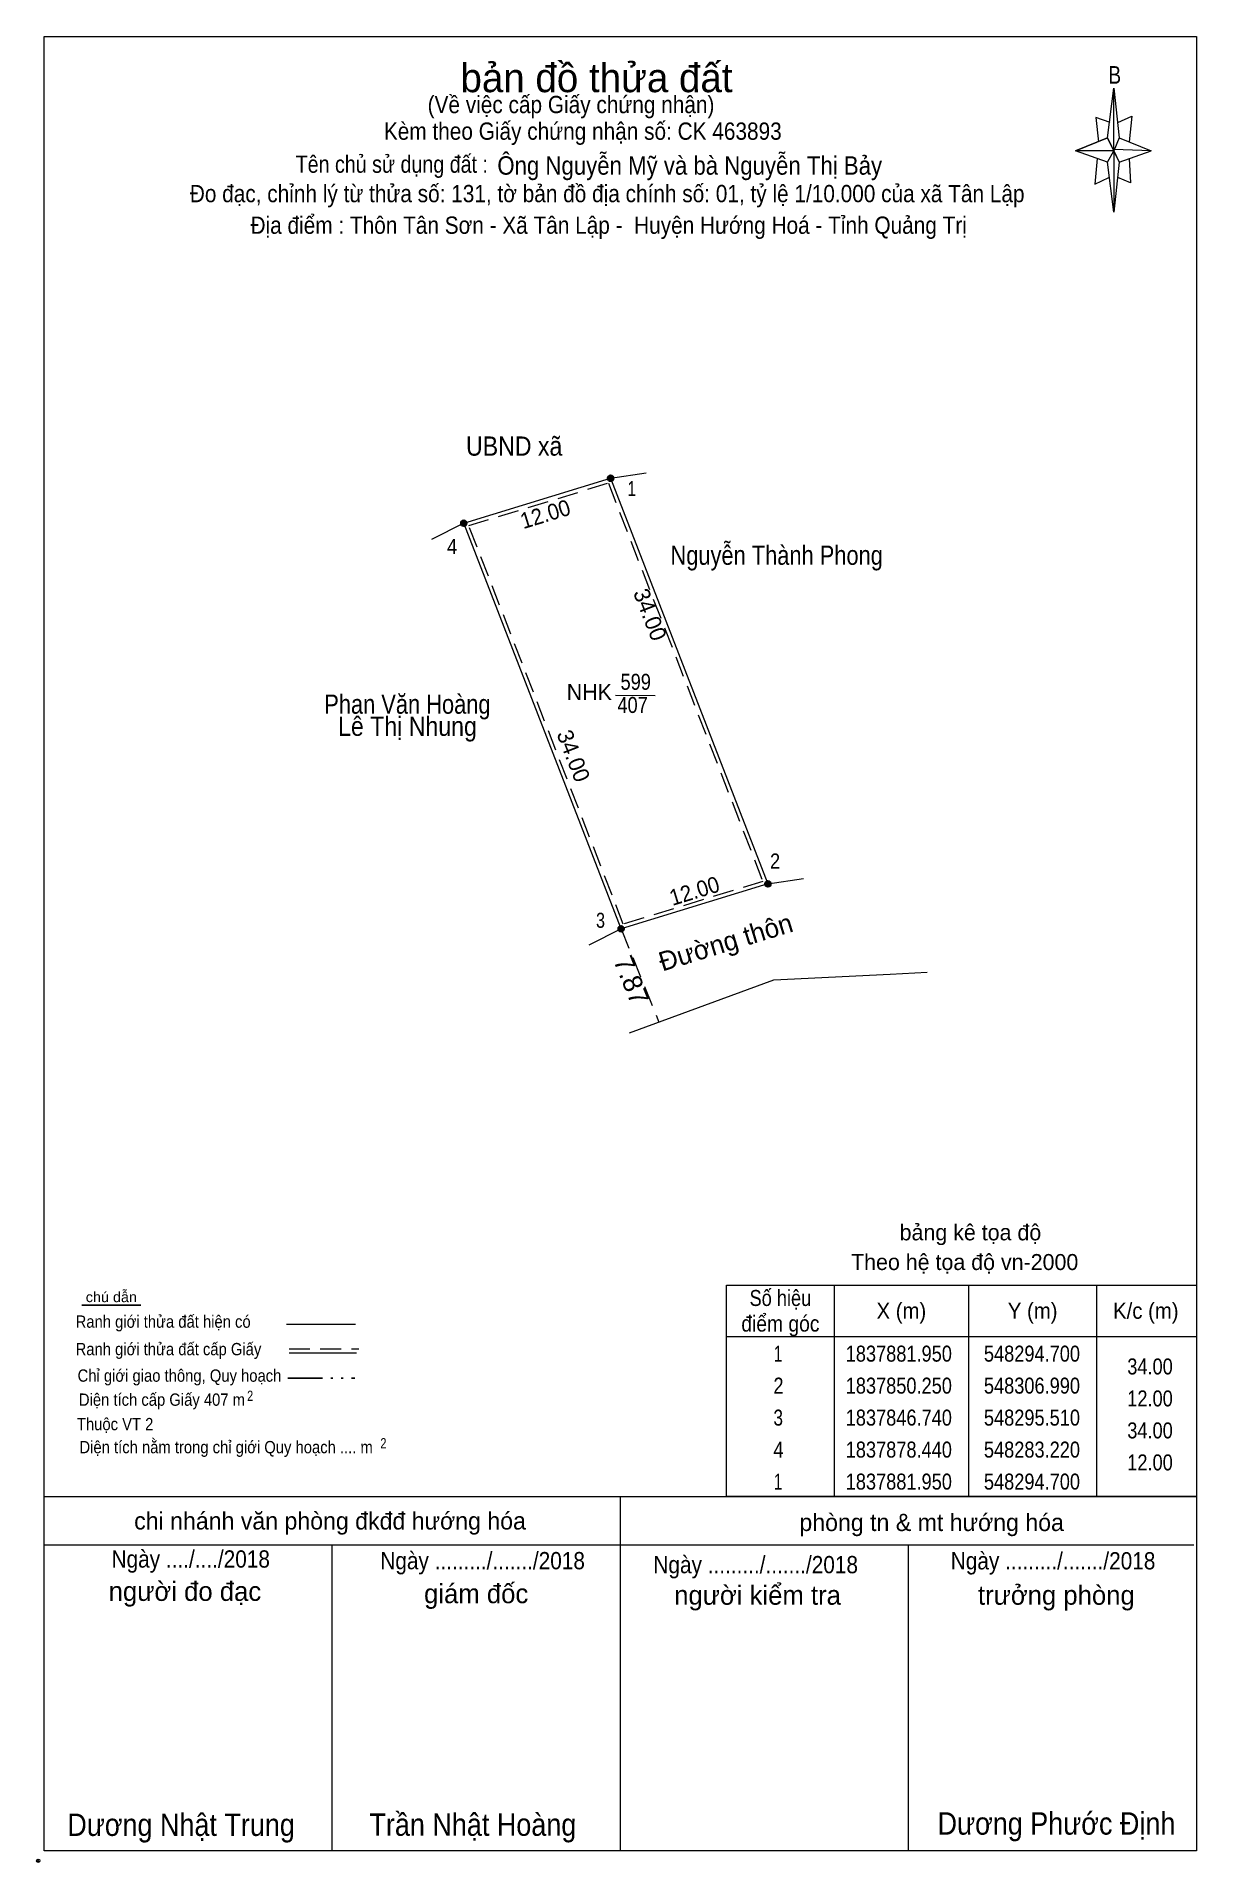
# Model space of a CAD drawing. Header units: metres. Extents: x 548220 to 548895, y 1837801 to 1837946.
# Drawn here: x 548381.3 to 548471.9, y 1837801 to 1837943.7 of the extents above; entities that cross this region are included whole.
import ezdxf
from ezdxf.enums import TextEntityAlignment as Align

# ---------------------------------------------------------------- set-up
doc = ezdxf.new("R2010")
doc.units = ezdxf.units.M
doc.header["$LTSCALE"] = 0.54
doc.header["$PDMODE"] = 32
doc.header["$PDSIZE"] = 0.27
doc.linetypes.add('DASH_DOUBLE_DOT', pattern=[9.2, 5, -1.2, 0.3, -1.2, 0.3, -1.2])
doc.linetypes.add('MEDIUM_DASHED', pattern=[4.5, 3, -1.5])
for name, color, linetype, lineweight in [('1', 7, 'Continuous', 13), ('10', 7, 'Continuous', 13), ('11', 7, 'Continuous', 25), ('27', 7, 'Continuous', 13), ('4', 7, 'Continuous', 13), ('63', 7, 'Continuous', 13)]:
    doc.layers.add(name, color=color, linetype=linetype, lineweight=lineweight)
doc.layers.add('36', color=7, linetype='Continuous')
doc.layers.add('9', color=7, linetype='Continuous')

msp = doc.modelspace()

# ---------------------------------------------------------------- texts
at = {"layer": '1', "width": 0.85}
for s, p in [('599', (548428.12, 1837892.66)), ('407', (548427.875, 1837890.85))]:
    msp.add_text(s, height=1.25, dxfattribs=at).set_placement(p, align=Align.CENTER)
at = {"layer": '1'}
msp.add_text('NHK', height=1.25, dxfattribs=at).set_placement((548424.495, 1837891.86), align=Align.CENTER)
at = {"layer": '10'}
for s, rotation, p in [('Đường thôn', 17.001, (548430.2, 1837870.64)), ('7.87', 292.054, (548426.36, 1837871.49))]:
    msp.add_text(s, height=1.5, rotation=rotation, dxfattribs=at).set_placement(p)
at = {"layer": '36'}
for s, width, p in [('UBND xã', 0.9, (548418.625, 1837910.96)), ('Nguyễn Thành Phong', 0.85, (548439.13, 1837902.43)), ('Phan Văn Hoàng', 0.85, (548410.285, 1837890.79)), ('Lê Thị Nhung', 0.9, (548410.29, 1837889.06))]:
    msp.add_text(s, height=1.5, dxfattribs=dict(at, width=width)).set_placement(p, align=Align.CENTER)
at = {"layer": '4'}
for s, height, p in [('bản đồ thửa đất', 2.25, (548425.055, 1837939.37)), ('bảng kê tọa độ', 1.25, (548454.265, 1837849.63)), ('Theo hệ tọa độ vn-2000', 1.25, (548453.815, 1837847.31)), ('chi nhánh văn phòng đkđđ hướng hóa', 1.35, (548404.24, 1837827.03)), ('phòng tn & mt hướng hóa', 1.35, (548451.235, 1837826.91)), ('người đo đạc', 1.5, (548392.905, 1837821.45)), ('giám đốc', 1.5, (548415.655, 1837821.27)), ('người kiểm tra', 1.5, (548437.635, 1837821.15)), ('trưởng phòng', 1.5, (548460.975, 1837821.15))]:
    msp.add_text(s, height=height, dxfattribs=at).set_placement(p, align=Align.CENTER)
for s, height, width, p in [('B', 1.378, 0.8, (548465.54, 1837940.03)), ('(Về việc cấp Giấy chứng nhận)', 1.35, 0.9, (548423.065, 1837937.73)), ('Kèm theo Giấy chứng nhận số: CK 463893', 1.35, 0.9, (548423.985, 1837935.65)), ('Tên chủ sử dụng đất :', 1.35, 0.85, (548409.065, 1837933.07)), ('Đo đạc, chỉnh lý từ thửa số: 131, tờ bản đồ địa chính số: 01, tỷ lệ 1/10.000 của xã Tân Lập', 1.35, 0.9, (548425.89, 1837930.77)), ('Địa điểm : Thôn Tân Sơn - Xã Tân Lập -  Huyện Hướng Hoá - Tỉnh Quảng Trị ', 1.35, 0.9, (548426.235, 1837928.3)), ('chú dẫn', 0.7999, 1.05, (548387.16, 1837844.8)), ('Ranh giới thửa đất hiện có ', 0.96, 0.9, (548391.365, 1837842.8)), ('Ranh giới thửa đất cấp Giấy', 0.96, 0.9, (548391.62, 1837840.65)), ('Chỉ giới giao thông, Quy hoạch', 0.96, 0.9, (548392.48, 1837838.58)), ('Diện tích cấp Giấy 407 m', 0.96, 0.9, (548391.11, 1837836.7)), ('2', 0.8, 0.8, (548398, 1837837.08)), ('Thuộc VT 2', 0.96, 0.9, (548387.455, 1837834.79)), ('Diện tích nằm trong chỉ giới Quy hoạch .... m', 0.96, 0.9, (548396.125, 1837832.99)), ('2', 0.8, 0.8, (548408.41, 1837833.37)), ('Ngày ..../..../2018', 1.35, 0.9, (548393.36, 1837824.05)), ('Ngày ........./......./2018', 1.35, 0.9, (548416.16, 1837823.92)), ('Ngày ........./......./2018', 1.35, 0.9, (548460.72, 1837823.91)), ('Ngày ........./......./2018', 1.35, 0.9, (548437.49, 1837823.61)), ('Dương Nhật Trung', 1.75, 0.9, (548392.605, 1837803.08)), ('Trần Nhật Hoàng', 1.75, 0.9, (548415.4, 1837803.09)), ('Dương Phước Định', 1.75, 0.9, (548460.985, 1837803.18))]:
    msp.add_text(s, height=height, dxfattribs=dict(at, width=width)).set_placement(p, align=Align.CENTER)
at = {"layer": '4', "width": 0.9}
msp.add_text('Ông Nguyễn Mỹ và bà Nguyễn Thị Bảy', height=1.44, dxfattribs=at).set_placement((548417.31, 1837932.92))
at = {"layer": '63', "width": 0.95}
for p in [(548421.2373, 1837905.7962), (548432.8873, 1837876.3462)]:
    msp.add_text('12.00', height=1.25, rotation=17.001, dxfattribs=at).set_placement(p, align=Align.CENTER)
at = {"layer": '63'}
for p in [(548428.654, 1837898.3109), (548422.674, 1837887.2709)]:
    msp.add_text('34.00', height=1.25, rotation=291.191, dxfattribs=at).set_placement(p, align=Align.CENTER)
for s, width, p in [('Số hiệu', 0.85, (548439.42, 1837844.5)), ('điểm góc', 0.9, (548439.42, 1837842.5)), ('X (m)', 0.95, (548448.87, 1837843.5)), ('Y (m)', 0.95, (548459.125, 1837843.5)), ('K/c (m)', 0.95, (548467.965, 1837843.5)), (' 1', 0.75, (548439.07, 1837840.15)), ('1837881.950', 0.85, (548448.67, 1837840.15)), ('548294.700', 0.85, (548459.07, 1837840.15)), (' 2', 0.85, (548439.075, 1837837.65)), ('1837850.250', 0.85, (548448.67, 1837837.65)), ('548306.990', 0.85, (548459.07, 1837837.65)), (' 3', 0.8, (548439.065, 1837835.15)), ('1837846.740', 0.85, (548448.67, 1837835.15)), ('548295.510', 0.85, (548459.07, 1837835.15)), (' 4', 0.85, (548439.07, 1837832.65)), ('1837878.440', 0.85, (548448.67, 1837832.65)), ('548283.220', 0.85, (548459.07, 1837832.65)), (' 1', 0.75, (548439.07, 1837830.15)), ('1837881.950', 0.85, (548448.67, 1837830.15)), ('548294.700', 0.85, (548459.07, 1837830.15))]:
    msp.add_text(s, height=1.25, dxfattribs=dict(at, width=width)).set_placement(p, align=Align.CENTER)
at = {"layer": '63', "width": 0.85}
for s, p in [('34.00', (548470.07, 1837839.15)), ('12.00', (548470.07, 1837836.65)), ('34.00', (548470.07, 1837834.15)), ('12.00', (548470.07, 1837831.65))]:
    msp.add_text(s, height=1.25, dxfattribs=at).set_placement(p, align=Align.RIGHT)
at = {"layer": '9'}
for s, width, p in [('1', 0.75, (548427.815, 1837907.8)), ('4', 0.9, (548413.775, 1837903.28)), ('2', 0.9, (548439.005, 1837878.69)), ('3', 0.8, (548425.37, 1837874.06))]:
    msp.add_text(s, height=1.174, dxfattribs=dict(at, width=width)).set_placement(p, align=Align.CENTER)

# ---------------------------------------------------------------- hatches: boundary and pattern name
at = {"layer": '11'}
for points in [[(548426.3947, 1837909.19, 1), (548425.9253, 1837909.19, 1)], [(548414.9147, 1837905.68, 1), (548414.4453, 1837905.68, 1)], [(548414.9147, 1837905.68, 1), (548414.4453, 1837905.68, 1)], [(548438.6847, 1837877.49, 1), (548438.2153, 1837877.49, 1)], [(548427.2047, 1837873.98, 1), (548426.7353, 1837873.98, 1)]]:
    msp.add_hatch(color=256, dxfattribs=at).paths.add_polyline_path(points)

# ---------------------------------------------------------------- linework, layer by layer
at = {"layer": '1'}
msp.add_lwpolyline([(548426.16, 1837909.19), (548438.45, 1837877.49), (548426.97, 1837873.98), (548414.68, 1837905.68)], close=True, dxfattribs=at)
at = {"layer": '10', "linetype": 'MEDIUM_DASHED'}
msp.add_line((548426.97, 1837873.98), (548429.92, 1837866.69), dxfattribs=at)
at = {"layer": '10'}
for p, q in [((548427.64, 1837865.85), (548438.91, 1837869.98)), ((548438.91, 1837869.98), (548448, 1837870.44)), ((548448, 1837870.44), (548450.89, 1837870.59))]:
    msp.add_line(p, q, dxfattribs=at)
msp.add_lwpolyline([(548414.68, 1837905.68), (548426.16, 1837909.19), (548438.45, 1837877.49), (548426.97, 1837873.98)], close=True, dxfattribs=at)
at = {"layer": '10', "linetype": 'MEDIUM_DASHED'}
msp.add_lwpolyline([(548415.08, 1837905.49), (548425.98, 1837908.82), (548438.05, 1837877.68), (548427.15, 1837874.35)], close=True, dxfattribs=at)
at = {"layer": '11'}
for centre in [(548426.16, 1837909.19), (548414.68, 1837905.68), (548414.68, 1837905.68), (548438.45, 1837877.49), (548426.97, 1837873.98)]:
    msp.add_circle(centre, 0.2347, dxfattribs=at)
at = {"layer": '27'}
for p, q in [((548426.16, 1837909.19), (548428.94, 1837909.62)), ((548414.68, 1837905.68), (548412.17, 1837904.4)), ((548438.45, 1837877.49), (548441.23, 1837877.92)), ((548426.97, 1837873.98), (548424.46, 1837872.7))]:
    msp.add_line(p, q, dxfattribs=at)
at = {"layer": '4'}
for p, q in [((548464.97, 1837935.79), (548465.47, 1837939.69)), ((548465.87, 1837935.79), (548468.37, 1837934.79)), ((548464.97, 1837933.89), (548462.47, 1837934.79)), ((548465.87, 1837933.89), (548465.47, 1837929.99)), ((548466.67, 1837934.19), (548466.77, 1837932.29)), ((548466.77, 1837932.29), (548465.77, 1837932.69)), ((548400.85, 1837843.08), (548406.23, 1837843.08)), ((548401.05, 1837840.84), (548406.32, 1837840.84)), ((548381.92, 1837829.62), (548471.92, 1837829.62)), ((548381.92, 1837829.62), (548471.92, 1837829.62)), ((548381.92, 1837829.62), (548471.92, 1837829.62)), ((548426.92, 1837801.92), (548426.92, 1837829.62)), ((548381.92, 1837825.82), (548471.72, 1837825.82)), ((548404.42, 1837801.92), (548404.42, 1837825.82)), ((548449.42, 1837801.92), (548449.42, 1837825.82)), ((548471.92, 1837801.92), (548381.92, 1837801.92))]:
    msp.add_line(p, q, dxfattribs=at)
at = {"layer": '4', "lineweight": 25}
msp.add_line((548389.47, 1837844.57), (548384.85, 1837844.57), dxfattribs=at)
at = {"layer": '4', "linetype": 'MEDIUM_DASHED'}
msp.add_line((548401.05, 1837841.16), (548406.49, 1837841.16), dxfattribs=at)
at = {"layer": '4', "linetype": 'DASH_DOUBLE_DOT', "lineweight": 25}
msp.add_line((548400.95, 1837838.87), (548406.19, 1837838.87), dxfattribs=at)
at = {"layer": '4'}
for points in [[(548381.92, 1837943.72), (548471.92, 1837943.72), (548471.92, 1837801.92), (548381.92, 1837801.92)], [(548465.47, 1837939.69), (548465.87, 1837935.79), (548465.47, 1837934.79)], [(548465.47, 1837934.79), (548462.47, 1837934.79), (548464.97, 1837935.79), (548465.87, 1837933.89), (548468.37, 1837934.79), (548465.47, 1837934.89)], [(548465.47, 1837934.79), (548465.47, 1837929.99), (548464.97, 1837933.89)]]:
    msp.add_lwpolyline(points, close=True, dxfattribs=at)
for points in [[(548465.17, 1837936.99), (548464.07, 1837937.39), (548464.27, 1837935.49)], [(548465.77, 1837936.99), (548466.87, 1837937.49), (548466.67, 1837935.49)], [(548465.47, 1837934.79), (548464.97, 1837935.79), (548462.47, 1837934.79)], [(548464.17, 1837934.19), (548463.97, 1837932.19), (548465.07, 1837932.69)], [(548465.47, 1837934.79), (548465.87, 1837933.89), (548468.37, 1837934.79)]]:
    msp.add_lwpolyline(points, dxfattribs=at)
msp.add_point((548381.45, 1837801.14), dxfattribs=at)
at = {"layer": '63'}
for p, q in [((548426.55, 1837892.25), (548429.65, 1837892.21)), ((548443.62, 1837846.12), (548443.62, 1837829.62)), ((548454.12, 1837846.12), (548454.12, 1837829.62)), ((548464.12, 1837846.12), (548464.12, 1837829.62)), ((548435.22, 1837842.12), (548471.92, 1837842.12))]:
    msp.add_line(p, q, dxfattribs=at)
msp.add_lwpolyline([(548435.22, 1837846.12), (548471.92, 1837846.12), (548471.92, 1837829.62), (548435.22, 1837829.62)], close=True, dxfattribs=at)

msp.set_redraw_order([(e.dxf.handle, doc.entitydb.next_handle()) for e in msp.query("TEXT MTEXT ATTDEF DIMENSION ARC_DIMENSION")])  # texts and dimensions are drawn at this point

doc.saveas('drawing.dxf')
